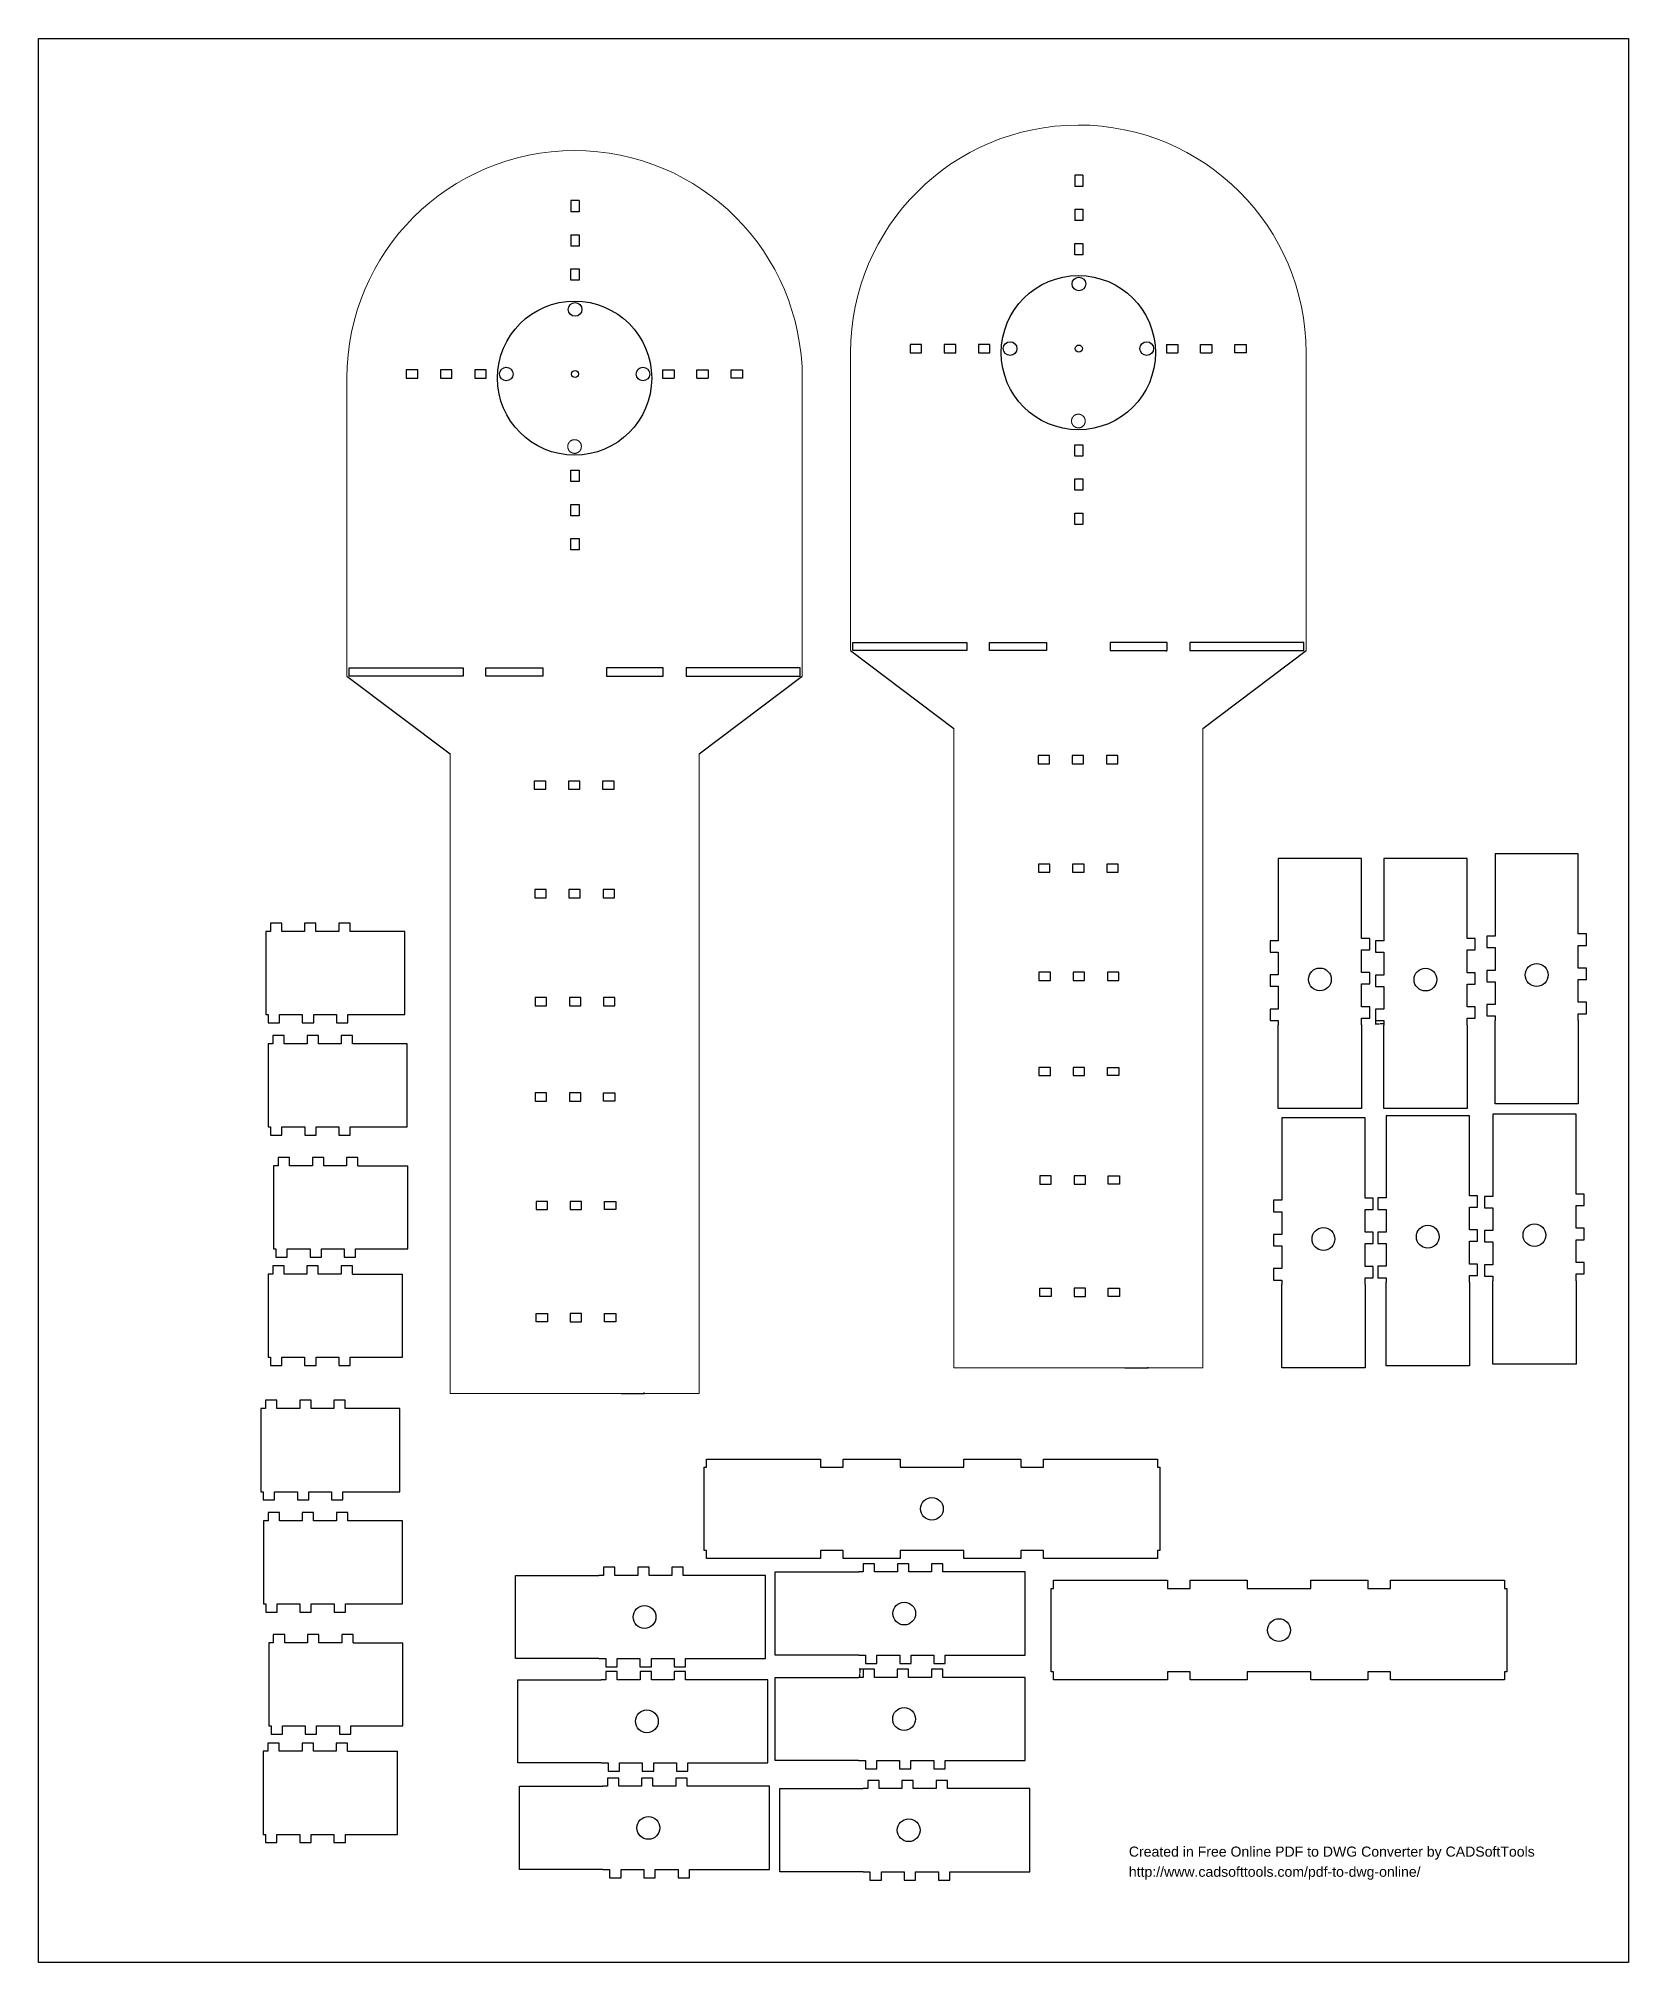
# Model space of a CAD drawing. Header units: millimetres. Extents: x -81 to 617, y -30 to 814.
import ezdxf

# ---------------------------------------------------------------- set-up
doc = ezdxf.new("R2010")
doc.units = ezdxf.units.MM
doc.header["$MEASUREMENT"] = 0
doc.layers.get('0').update_dxf_attribs({"linetype": 'CONTINUOUS'})
doc.layers.add('11D7728', color=7, linetype='CONTINUOUS')
doc.styles.add('11D77B8', font='arial.ttf')

msp = doc.modelspace()

# ---------------------------------------------------------------- texts
at = {"insert": (507.98, 381.71), "char_height": 0.18, "attachment_point": 5, "rotation": 90}
msp.add_mtext('3,6', dxfattribs=at)
at = {"insert": (279.75, 96.59), "char_height": 0.18, "attachment_point": 5}
msp.add_mtext('3,6', dxfattribs=at)

# ---------------------------------------------------------------- blocks, each defined once
blk = doc.blocks.new('11A4460')
at = {"layer": '11D7728', "color": 1, "true_color": 0x000001, "style": '11D77B8'}
for s, p in [('Created in Free Online PDF to DWG Converter by CADSoftTools', (0, 0)), ('http://www.cadsofttools.com/pdf-to-dwg-online/', (0, -2))]:
    blk.add_text(s, height=1, dxfattribs=at).set_placement(p)
blk = doc.blocks.new('_CLOSEDFILLED')
at = {"color": 0, "lineweight": -2, "true_color": 0x000000}
blk.add_line((-1, 0), (-2, 0), dxfattribs=at)
blk.add_solid([(-1, 0.2), (0, 0), (-1, 0.2), (-1, -0.2)], dxfattribs=at)

# ---------------------------------------------------------------- linework, layer by layer
for p, q in [((-80.63, 814.4), (617.16, 814.4)), ((-80.63, -30.38), (-80.63, 814.4)), ((617.16, 814.4), (617.16, -30.38)), ((377.74, 754.44), (374.14, 754.44)), ((374.14, 754.44), (374.14, 749.44)), ((377.74, 754.44), (377.74, 749.44)), ((377.74, 749.44), (374.14, 749.44)), ((156.65, 743.26), (153.05, 743.26)), ((153.05, 743.26), (153.05, 738.26)), ((156.65, 738.26), (153.05, 738.26)), ((156.65, 743.26), (156.65, 738.26)), ((374.14, 739.44), (377.74, 739.44)), ((374.14, 739.44), (374.14, 734.44)), ((377.74, 739.44), (377.74, 734.44)), ((153.05, 728.26), (156.65, 728.26)), ((153.05, 728.26), (153.05, 723.26)), ((156.65, 728.26), (156.65, 723.26)), ((377.74, 734.44), (374.14, 734.44)), ((156.65, 723.26), (153.05, 723.26)), ((374.14, 724.44), (377.74, 724.44)), ((374.14, 719.44), (374.14, 724.44)), ((377.74, 719.44), (374.14, 719.44)), ((377.74, 724.44), (377.74, 719.44)), ((153.05, 713.26), (156.65, 713.26)), ((153.05, 708.26), (153.05, 713.26)), ((156.65, 713.26), (156.65, 708.26)), ((156.65, 708.26), (153.05, 708.26)), ((306.88, 680.05), (301.88, 680.05)), ((301.88, 680.05), (301.88, 676.45)), ((301.88, 676.45), (306.88, 676.45)), ((306.88, 676.45), (306.88, 680.05)), ((306.88, 680.05), (306.88, 680.05)), ((321.88, 680.05), (316.88, 680.05)), ((316.88, 680.05), (316.88, 676.45)), ((316.88, 676.45), (321.88, 676.45)), ((321.88, 676.45), (321.88, 680.05)), ((336.88, 680.05), (331.88, 680.05)), ((331.88, 680.05), (331.88, 676.45)), ((331.88, 676.45), (336.88, 676.45)), ((336.88, 676.45), (336.88, 680.05)), ((414.37, 680.05), (414.37, 676.45)), ((414.37, 680.05), (419.37, 680.05)), ((414.37, 676.45), (419.37, 676.45)), ((419.37, 680.05), (419.37, 676.45)), ((429.37, 676.45), (429.37, 680.05)), ((429.37, 680.05), (434.37, 680.05)), ((429.37, 676.45), (434.37, 676.45)), ((434.37, 680.05), (434.37, 676.45)), ((444.37, 676.45), (444.37, 680.05)), ((444.37, 680.05), (449.37, 680.05)), ((449.37, 676.45), (444.37, 676.45)), ((449.37, 680.05), (449.37, 676.45)), ((85.79, 668.87), (80.79, 668.87)), ((80.79, 668.87), (80.79, 665.27)), ((85.79, 665.27), (85.79, 668.87)), ((85.79, 668.87), (85.79, 668.87)), ((100.79, 668.87), (95.79, 668.87)), ((95.79, 668.87), (95.79, 665.27)), ((100.79, 665.27), (100.79, 668.87)), ((115.79, 668.87), (110.79, 668.87)), ((110.79, 668.87), (110.79, 665.27)), ((115.79, 665.27), (115.79, 668.87)), ((193.28, 668.87), (193.28, 665.27)), ((193.28, 668.87), (198.28, 668.87)), ((198.28, 668.87), (198.28, 665.27)), ((208.28, 665.27), (208.28, 668.87)), ((208.28, 668.87), (213.28, 668.87)), ((213.28, 668.87), (213.28, 665.27)), ((223.28, 665.27), (223.28, 668.87)), ((223.28, 668.87), (228.28, 668.87)), ((228.28, 668.87), (228.28, 665.27)), ((80.79, 665.27), (85.79, 665.27)), ((95.79, 665.27), (100.79, 665.27)), ((110.79, 665.27), (115.79, 665.27)), ((193.28, 665.27), (198.28, 665.27)), ((208.28, 665.27), (213.28, 665.27)), ((228.28, 665.27), (223.28, 665.27)), ((374.14, 631.02), (374.14, 636.02)), ((374.14, 636.02), (377.74, 636.02)), ((377.74, 636.02), (377.74, 631.02)), ((377.74, 631.02), (374.14, 631.02)), ((153.05, 619.84), (153.05, 624.84)), ((153.05, 624.84), (156.65, 624.84)), ((156.65, 619.84), (153.05, 619.84)), ((156.65, 624.84), (156.65, 619.84)), ((374.14, 616.02), (374.14, 621.02)), ((374.14, 621.02), (377.74, 621.02)), ((377.74, 621.02), (377.74, 617.42)), ((377.74, 617.42), (377.74, 616.02)), ((153.05, 604.84), (153.05, 609.84)), ((153.05, 609.84), (156.65, 609.84)), ((156.65, 609.84), (156.65, 606.24)), ((377.74, 616.02), (374.14, 616.02)), ((156.65, 604.84), (153.05, 604.84)), ((156.65, 606.24), (156.65, 604.84)), ((374.14, 601.02), (374.14, 606.02)), ((374.14, 606.02), (377.74, 606.02)), ((375.94, 601.02), (374.14, 601.02)), ((377.74, 601.02), (375.94, 601.02)), ((377.74, 606.02), (377.74, 601.02)), ((153.05, 589.84), (153.05, 594.84)), ((153.05, 594.84), (156.65, 594.84)), ((156.65, 594.84), (156.65, 589.84)), ((154.85, 589.84), (153.05, 589.84)), ((156.65, 589.84), (154.85, 589.84)), ((276.77, 545.65), (276.77, 549.25)), ((276.77, 549.25), (326.77, 549.25)), ((326.77, 549.25), (326.77, 545.65)), ((336.77, 545.65), (336.77, 549.25)), ((336.77, 549.25), (361.77, 549.25)), ((361.77, 549.25), (361.77, 545.65)), ((414.67, 549.25), (389.67, 549.25)), ((389.67, 549.25), (389.67, 545.65)), ((414.67, 545.65), (414.67, 549.25)), ((474.67, 549.25), (424.67, 549.25)), ((424.67, 549.25), (424.67, 545.65)), ((474.67, 545.65), (474.67, 549.25)), ((275.77, 545.65), (321.09, 511.44)), ((326.77, 545.65), (276.77, 545.65)), ((361.77, 545.65), (336.77, 545.65)), ((389.67, 545.65), (414.67, 545.65)), ((395.61, 545.65), (414.46, 545.65)), ((424.67, 545.65), (474.67, 545.65)), ((430.38, 511.44), (475.67, 545.65)), ((54.68, 534.47), (100, 500.27)), ((55.68, 534.47), (55.68, 538.07)), ((55.68, 538.07), (105.68, 538.07)), ((105.68, 534.47), (55.68, 534.47)), ((105.68, 538.07), (105.68, 534.47)), ((115.68, 534.47), (115.68, 538.07)), ((115.68, 538.07), (140.68, 538.07)), ((140.68, 534.47), (115.68, 534.47)), ((140.68, 538.07), (140.68, 534.47)), ((193.58, 538.07), (168.58, 538.07)), ((168.58, 538.07), (168.58, 534.47)), ((168.58, 534.47), (193.58, 534.47)), ((174.52, 534.47), (193.37, 534.47)), ((193.58, 534.47), (193.58, 538.07)), ((253.58, 538.07), (203.58, 538.07)), ((203.58, 538.07), (203.58, 534.47)), ((203.58, 534.47), (253.58, 534.47)), ((209.3, 500.27), (254.58, 534.47)), ((253.58, 534.47), (253.58, 538.07)), ((363.04, 499.56), (358.04, 499.56)), ((358.04, 499.56), (358.04, 495.96)), ((363.04, 495.96), (363.04, 499.56)), ((378.03, 499.56), (373.03, 499.56)), ((373.03, 499.56), (373.04, 495.96)), ((378.03, 495.96), (378.03, 499.56)), ((393.03, 499.56), (388.03, 499.56)), ((388.03, 499.56), (388.03, 495.96)), ((393.04, 495.96), (393.03, 499.56)), ((358.04, 495.96), (363.04, 495.96)), ((373.04, 495.96), (378.04, 495.96)), ((388.03, 495.96), (393.03, 495.96)), ((141.96, 488.38), (136.96, 488.38)), ((136.96, 488.38), (136.96, 484.78)), ((136.96, 484.78), (141.96, 484.78)), ((141.96, 484.78), (141.96, 488.38)), ((156.94, 488.38), (151.94, 488.38)), ((151.94, 488.38), (151.96, 484.78)), ((151.96, 484.78), (156.96, 484.78)), ((156.94, 484.78), (156.94, 488.38)), ((171.94, 488.38), (166.94, 488.38)), ((166.94, 488.38), (166.94, 484.78)), ((166.94, 484.78), (171.94, 484.78)), ((171.96, 484.78), (171.94, 488.38)), ((595.13, 456.36), (558.61, 456.36)), ((558.61, 456.36), (558.61, 446.52)), ((595.13, 446.52), (595.13, 456.36)), ((363.22, 451.91), (358.22, 451.91)), ((358.22, 451.91), (358.22, 448.31)), ((358.22, 448.31), (363.22, 448.31)), ((363.22, 448.31), (363.22, 451.91)), ((378.22, 451.91), (373.22, 451.91)), ((373.22, 451.91), (373.22, 448.31)), ((373.22, 448.31), (378.22, 448.31)), ((378.22, 448.31), (378.22, 451.91)), ((393.22, 451.91), (388.22, 451.91)), ((388.22, 451.91), (388.22, 448.31)), ((388.22, 448.31), (393.22, 448.31)), ((393.22, 448.31), (393.22, 451.91)), ((500, 454.4), (463.48, 454.4)), ((463.48, 454.4), (463.48, 444.57)), ((500, 444.57), (500, 454.4)), ((546.3, 454.34), (509.78, 454.34)), ((509.78, 454.34), (509.78, 444.5)), ((546.3, 444.5), (546.3, 454.34)), ((142.13, 440.73), (137.13, 440.73)), ((137.13, 440.73), (137.13, 437.13)), ((142.13, 437.13), (142.13, 440.73)), ((157.13, 440.73), (152.13, 440.73)), ((152.13, 440.73), (152.13, 437.13)), ((157.13, 437.13), (157.13, 440.73)), ((172.13, 440.73), (167.13, 440.73)), ((167.13, 440.73), (167.13, 437.13)), ((172.13, 437.13), (172.13, 440.73)), ((463.48, 444.57), (463.48, 418.27)), ((500, 419.27), (500, 444.57)), ((509.78, 444.5), (509.78, 418.2)), ((546.3, 419.2), (546.3, 444.5)), ((558.61, 446.52), (558.61, 420.22)), ((595.13, 421.22), (595.13, 446.52)), ((137.13, 437.13), (142.13, 437.13)), ((152.13, 437.13), (157.13, 437.13)), ((167.13, 437.13), (172.13, 437.13)), ((26.13, 425.94), (21.13, 425.94)), ((21.13, 425.94), (21.13, 422.34)), ((26.13, 422.34), (26.13, 425.94)), ((41.13, 425.94), (36.13, 425.94)), ((36.13, 425.94), (36.13, 422.34)), ((41.13, 422.34), (41.13, 425.94)), ((56.13, 425.94), (51.13, 425.94)), ((51.13, 425.94), (51.13, 422.34)), ((56.13, 422.34), (56.13, 425.94)), ((21.13, 422.34), (19.13, 422.34)), ((19.13, 422.34), (19.13, 385.82)), ((36.13, 422.34), (26.13, 422.34)), ((51.13, 422.34), (41.13, 422.34)), ((80.13, 422.34), (56.13, 422.34)), ((80.13, 385.82), (80.13, 422.34)), ((463.48, 418.27), (459.88, 418.27)), ((459.88, 418.27), (459.88, 413.27)), ((503.6, 419.27), (500, 419.27)), ((500, 404.27), (500, 414.27)), ((500, 414.27), (503.6, 414.27)), ((503.6, 414.27), (503.6, 419.27)), ((509.78, 418.2), (506.18, 418.2)), ((506.18, 418.2), (506.18, 413.2)), ((549.9, 419.2), (546.3, 419.2)), ((546.3, 404.2), (546.3, 414.2)), ((546.3, 414.2), (549.9, 414.2)), ((549.9, 414.2), (549.9, 419.2)), ((558.61, 420.22), (555.01, 420.22)), ((555.01, 420.22), (555.01, 415.22)), ((555.01, 415.22), (558.61, 415.22)), ((558.61, 415.22), (558.61, 405.22)), ((598.73, 421.22), (595.13, 421.22)), ((595.13, 406.22), (595.13, 416.22)), ((595.13, 416.22), (598.73, 416.22)), ((598.73, 416.22), (598.73, 421.22)), ((459.88, 413.27), (463.48, 413.27)), ((463.48, 413.27), (463.48, 403.27)), ((506.18, 413.2), (509.78, 413.2)), ((509.78, 413.2), (509.78, 403.2)), ((598.73, 406.22), (595.13, 406.22)), ((598.73, 401.22), (598.73, 406.22)), ((363.44, 404.44), (358.44, 404.44)), ((358.44, 404.44), (358.44, 400.84)), ((358.44, 400.84), (363.44, 400.84)), ((363.44, 400.84), (363.44, 404.44)), ((378.44, 404.44), (373.44, 404.44)), ((373.44, 404.44), (373.44, 400.84)), ((373.44, 400.84), (378.44, 400.84)), ((378.44, 400.84), (378.44, 404.44)), ((393.44, 404.44), (388.44, 404.44)), ((388.44, 404.44), (388.44, 400.84)), ((388.44, 400.84), (393.44, 400.84)), ((393.44, 400.84), (393.44, 404.44)), ((463.48, 403.27), (459.88, 403.27)), ((459.88, 403.27), (459.88, 398.27)), ((459.88, 398.27), (463.48, 398.27)), ((463.48, 398.27), (463.48, 388.27)), ((503.6, 404.27), (500, 404.27)), ((500, 389.27), (500, 399.27)), ((500, 399.27), (503.6, 399.27)), ((503.6, 399.27), (503.6, 404.27)), ((509.78, 403.2), (506.18, 403.2)), ((506.18, 403.2), (506.18, 398.2)), ((506.18, 398.2), (509.78, 398.2)), ((509.78, 398.2), (509.78, 388.2)), ((549.9, 404.2), (546.3, 404.2)), ((546.3, 389.2), (546.3, 399.2)), ((546.3, 399.2), (549.9, 399.2)), ((549.9, 399.2), (549.9, 404.2)), ((558.61, 405.22), (555.01, 405.22)), ((555.01, 405.22), (555.01, 400.22)), ((555.01, 400.22), (558.61, 400.22)), ((558.61, 400.22), (558.61, 390.22)), ((595.13, 391.22), (595.13, 401.22)), ((595.13, 401.22), (598.73, 401.22)), ((142.35, 393.26), (137.35, 393.26)), ((137.35, 393.26), (137.35, 389.66)), ((137.35, 389.66), (142.35, 389.66)), ((142.35, 389.66), (142.35, 393.26)), ((157.35, 393.26), (152.35, 393.26)), ((152.35, 393.26), (152.35, 389.66)), ((152.35, 389.66), (157.35, 389.66)), ((157.35, 389.66), (157.35, 393.26)), ((172.35, 393.26), (167.35, 393.26)), ((167.35, 393.26), (167.35, 389.66)), ((167.35, 389.66), (172.35, 389.66)), ((172.35, 389.66), (172.35, 393.26)), ((503.6, 389.27), (500, 389.27)), ((503.6, 384.27), (503.6, 389.27)), ((549.9, 389.2), (546.3, 389.2)), ((549.9, 384.2), (549.9, 389.2)), ((558.61, 390.22), (555.01, 390.22)), ((555.01, 390.22), (555.01, 385.22)), ((598.73, 391.22), (595.13, 391.22)), ((598.73, 386.22), (598.73, 391.22)), ((19.13, 385.82), (20.13, 385.82)), ((20.13, 385.82), (20.13, 382.22)), ((20.13, 382.22), (25.13, 382.22)), ((25.13, 382.22), (25.13, 385.82)), ((25.13, 385.82), (35.13, 385.82)), ((35.13, 385.82), (35.13, 382.22)), ((35.13, 382.22), (40.13, 382.22)), ((40.13, 382.22), (40.13, 385.82)), ((40.13, 385.82), (50.13, 385.82)), ((50.13, 385.82), (50.13, 382.22)), ((50.13, 382.22), (55.13, 382.22)), ((55.13, 382.22), (55.13, 385.82)), ((55.13, 385.82), (80.13, 385.82)), ((463.48, 388.27), (459.88, 388.27)), ((459.88, 388.27), (459.88, 383.27)), ((459.88, 383.27), (463.48, 383.27)), ((463.48, 383.27), (463.48, 381.27)), ((463.48, 344.64), (463.48, 381.27)), ((500, 381.27), (500, 384.27)), ((500, 384.27), (503.6, 384.27)), ((500, 381.27), (500, 344.64)), ((509.78, 388.2), (506.18, 388.2)), ((506.18, 388.2), (506.18, 383.2)), ((506.18, 383.2), (509.78, 383.2)), ((506.18, 383.14), (506.18, 381.53)), ((506.36, 381.71), (507.82, 381.71)), ((509.6, 381.71), (508.15, 381.71)), ((509.78, 383.2), (509.78, 381.2)), ((509.78, 383.14), (509.78, 381.53)), ((509.78, 344.57), (509.78, 381.2)), ((546.3, 381.2), (546.3, 384.2)), ((546.3, 384.2), (549.9, 384.2)), ((546.3, 381.2), (546.3, 344.57)), ((555.01, 385.22), (558.61, 385.22)), ((558.61, 385.22), (558.61, 383.22)), ((558.61, 346.59), (558.61, 383.22)), ((595.13, 383.22), (595.13, 386.22)), ((595.13, 386.22), (598.73, 386.22)), ((595.13, 383.22), (595.13, 346.59)), ((22.22, 373.05), (20.22, 373.05)), ((20.22, 373.05), (20.22, 336.53)), ((27.22, 376.65), (22.22, 376.65)), ((22.22, 376.65), (22.22, 373.05)), ((27.22, 373.05), (27.22, 376.65)), ((37.22, 373.05), (27.22, 373.05)), ((42.22, 376.65), (37.22, 376.65)), ((37.22, 376.65), (37.22, 373.05)), ((42.22, 373.05), (42.22, 376.65)), ((52.22, 373.05), (42.22, 373.05)), ((57.22, 376.65), (52.22, 376.65)), ((52.22, 376.65), (52.22, 373.05)), ((57.22, 373.05), (57.22, 376.65)), ((81.22, 373.05), (57.22, 373.05)), ((81.22, 336.53), (81.22, 373.05)), ((363.44, 362.61), (358.44, 362.61)), ((358.44, 362.61), (358.44, 359.01)), ((358.44, 359.01), (363.44, 359.01)), ((363.44, 359.01), (363.44, 362.61)), ((378.44, 362.61), (373.44, 362.61)), ((373.44, 362.61), (373.44, 359.01)), ((373.44, 359.01), (378.44, 359.01)), ((378.44, 359.01), (378.44, 362.61)), ((388.44, 359.01), (388.44, 362.61)), ((388.44, 362.61), (393.44, 362.61)), ((393.44, 359.01), (388.44, 359.01)), ((393.44, 362.61), (393.44, 359.01)), ((142.35, 351.43), (137.35, 351.43)), ((137.35, 351.43), (137.35, 347.83)), ((137.35, 347.83), (142.35, 347.83)), ((142.35, 347.83), (142.35, 351.43)), ((157.35, 351.43), (152.35, 351.43)), ((152.35, 351.43), (152.35, 347.83)), ((152.35, 347.83), (157.35, 347.83)), ((157.35, 347.83), (157.35, 351.43)), ((167.35, 347.83), (167.35, 351.43)), ((167.35, 351.43), (172.35, 351.43)), ((172.35, 347.83), (167.35, 347.83)), ((172.35, 351.43), (172.35, 347.83)), ((595.13, 346.59), (558.61, 346.59)), ((500, 344.64), (463.48, 344.64)), ((501.52, 340.43), (465, 340.43)), ((465, 340.43), (465, 330.59)), ((501.52, 330.59), (501.52, 340.43)), ((546.3, 344.57), (509.78, 344.57)), ((547.31, 341.44), (510.79, 341.44)), ((510.79, 341.44), (510.79, 331.6)), ((547.31, 331.6), (547.31, 341.44)), ((594.12, 342.12), (557.6, 342.12)), ((557.6, 342.12), (557.6, 332.28)), ((594.12, 332.28), (594.12, 342.12)), ((20.22, 336.53), (21.22, 336.53)), ((21.22, 336.53), (21.22, 332.93)), ((21.22, 332.93), (26.22, 332.93)), ((26.22, 332.93), (26.22, 336.53)), ((26.22, 336.53), (36.22, 336.53)), ((36.22, 336.53), (36.22, 332.93)), ((36.22, 332.93), (41.22, 332.93)), ((41.22, 332.93), (41.22, 336.53)), ((41.22, 336.53), (51.22, 336.53)), ((51.22, 336.53), (51.22, 332.93)), ((51.22, 332.93), (56.22, 332.93)), ((56.22, 332.93), (56.22, 336.53)), ((56.22, 336.53), (81.22, 336.53)), ((465, 330.59), (465, 304.29)), ((501.52, 305.29), (501.52, 330.59)), ((510.79, 331.6), (510.79, 305.3)), ((547.31, 306.3), (547.31, 331.6)), ((557.6, 332.28), (557.6, 305.98)), ((594.12, 306.98), (594.12, 332.28)), ((29.55, 323.07), (24.55, 323.07)), ((24.55, 323.07), (24.55, 319.47)), ((29.55, 319.47), (29.55, 323.07)), ((44.55, 323.07), (39.55, 323.07)), ((39.55, 323.07), (39.55, 319.47)), ((44.55, 319.47), (44.55, 323.07)), ((59.55, 323.07), (54.55, 323.07)), ((54.55, 323.07), (54.55, 319.47)), ((59.55, 319.47), (59.55, 323.07)), ((24.55, 319.47), (22.55, 319.47)), ((22.55, 319.47), (22.55, 282.95)), ((39.55, 319.47), (29.55, 319.47)), ((54.55, 319.47), (44.55, 319.47)), ((59.55, 319.47), (81.45, 319.47)), ((81.45, 282.95), (81.45, 319.47)), ((363.83, 314.96), (358.83, 314.96)), ((358.83, 314.96), (358.83, 311.36)), ((363.83, 313.16), (363.83, 314.96)), ((363.83, 311.36), (363.83, 313.16)), ((378.83, 314.96), (373.83, 314.96)), ((373.83, 314.96), (373.83, 311.36)), ((378.83, 313.16), (378.83, 314.96)), ((378.83, 311.36), (378.83, 314.96)), ((388.83, 311.36), (388.83, 314.96)), ((388.83, 314.96), (393.83, 314.96)), ((393.83, 314.96), (393.83, 311.36)), ((358.83, 311.36), (363.83, 311.36)), ((373.83, 311.36), (378.83, 311.36)), ((393.83, 311.36), (388.83, 311.36)), ((465, 304.29), (461.4, 304.29)), ((461.4, 304.29), (461.4, 299.29)), ((505.12, 305.29), (501.52, 305.29)), ((505.12, 300.29), (505.12, 305.29)), ((510.79, 305.3), (507.19, 305.3)), ((507.19, 305.3), (507.19, 300.3)), ((550.91, 306.3), (547.31, 306.3)), ((550.91, 301.3), (550.91, 306.3)), ((557.6, 305.98), (554, 305.98)), ((554, 305.98), (554, 300.98)), ((597.72, 306.98), (594.12, 306.98)), ((597.72, 301.98), (597.72, 306.98)), ((142.74, 303.78), (137.74, 303.78)), ((137.74, 303.78), (137.74, 300.18)), ((137.74, 300.18), (142.74, 300.18)), ((142.74, 301.98), (142.74, 303.78)), ((142.74, 300.18), (142.74, 301.98)), ((157.74, 303.78), (152.74, 303.78)), ((152.74, 303.78), (152.74, 300.18)), ((152.74, 300.18), (157.74, 300.18)), ((157.74, 301.98), (157.74, 303.78)), ((157.74, 300.18), (157.74, 303.78)), ((167.74, 300.18), (167.74, 303.78)), ((167.74, 303.78), (172.74, 303.78)), ((172.74, 300.18), (167.74, 300.18)), ((172.74, 303.78), (172.74, 300.18)), ((461.4, 299.29), (465, 299.29)), ((465, 299.29), (465, 289.29)), ((501.52, 290.29), (501.52, 300.29)), ((501.52, 300.29), (505.12, 300.29)), ((507.19, 300.3), (510.79, 300.3)), ((510.79, 300.3), (510.79, 290.3)), ((547.31, 291.3), (547.31, 301.3)), ((547.31, 301.3), (550.91, 301.3)), ((554, 300.98), (557.6, 300.98)), ((557.6, 300.98), (557.6, 290.98)), ((594.12, 291.98), (594.12, 301.98)), ((594.12, 301.98), (597.72, 301.98)), ((465, 289.29), (461.4, 289.29)), ((461.4, 289.29), (461.4, 284.29)), ((505.12, 290.29), (501.52, 290.29)), ((505.12, 285.29), (505.12, 290.29)), ((510.79, 290.3), (507.19, 290.3)), ((507.19, 290.3), (507.19, 285.3)), ((550.91, 291.3), (547.31, 291.3)), ((550.91, 286.3), (550.91, 291.3)), ((557.6, 290.98), (554, 290.98)), ((554, 290.98), (554, 285.98)), ((597.72, 291.98), (594.12, 291.98)), ((597.72, 286.98), (597.72, 291.98)), ((22.55, 282.95), (23.55, 282.95)), ((23.55, 282.95), (23.55, 279.35)), ((23.55, 279.35), (28.55, 279.35)), ((28.55, 279.35), (28.55, 282.95)), ((28.55, 282.95), (38.55, 282.95)), ((38.55, 282.95), (38.55, 279.35)), ((38.55, 279.35), (43.55, 279.35)), ((43.55, 279.35), (43.55, 282.95)), ((43.55, 282.95), (53.55, 282.95)), ((53.55, 282.95), (53.55, 279.35)), ((53.55, 279.35), (58.55, 279.35)), ((58.55, 279.35), (58.55, 282.95)), ((58.55, 282.95), (81.45, 282.95)), ((461.4, 284.29), (465, 284.29)), ((465, 284.29), (465, 274.29)), ((501.52, 275.29), (501.52, 285.29)), ((501.52, 285.29), (505.12, 285.29)), ((507.19, 285.3), (510.79, 285.3)), ((510.79, 285.3), (510.79, 275.3)), ((547.31, 276.3), (547.31, 286.3)), ((547.31, 286.3), (550.91, 286.3)), ((554, 285.98), (557.6, 285.98)), ((557.6, 285.98), (557.6, 275.98)), ((594.12, 276.98), (594.12, 286.98)), ((594.12, 286.98), (597.72, 286.98)), ((22.16, 271.86), (20.16, 271.86)), ((20.16, 271.86), (20.16, 235.34)), ((27.16, 275.46), (22.16, 275.46)), ((22.16, 275.46), (22.16, 271.86)), ((27.16, 271.86), (27.16, 275.46)), ((37.16, 271.86), (27.16, 271.86)), ((42.16, 275.46), (37.16, 275.46)), ((37.16, 275.46), (37.16, 271.86)), ((42.16, 271.86), (42.16, 275.46)), ((52.16, 271.86), (42.16, 271.86)), ((57.16, 275.46), (52.16, 275.46)), ((52.16, 275.46), (52.16, 271.86)), ((57.16, 271.86), (57.16, 275.46)), ((57.16, 271.86), (79.06, 271.86)), ((79.06, 235.34), (79.06, 271.86)), ((465, 274.29), (461.4, 274.29)), ((461.4, 274.29), (461.4, 269.29)), ((505.12, 275.29), (501.52, 275.29)), ((505.12, 270.29), (505.12, 275.29)), ((510.79, 275.3), (507.19, 275.3)), ((507.19, 275.3), (507.19, 270.3)), ((550.91, 276.3), (547.31, 276.3)), ((547.31, 268.3), (547.31, 271.3)), ((547.31, 271.3), (550.91, 271.3)), ((550.91, 271.3), (550.91, 276.3)), ((557.6, 275.98), (554, 275.98)), ((554, 275.98), (554, 270.98)), ((554, 270.98), (557.6, 270.98)), ((557.6, 270.98), (557.6, 268.98)), ((597.72, 276.98), (594.12, 276.98)), ((594.12, 268.98), (594.12, 271.98)), ((594.12, 271.98), (597.72, 271.98)), ((597.72, 271.98), (597.72, 276.98)), ((358.83, 262.09), (358.83, 265.69)), ((358.83, 265.69), (363.83, 265.69)), ((363.83, 262.09), (358.83, 262.09)), ((363.83, 265.69), (363.83, 263.89)), ((363.83, 263.89), (363.83, 262.09)), ((376.33, 265.69), (373.83, 265.69)), ((373.83, 265.69), (373.83, 262.09)), ((373.83, 262.09), (378.83, 262.09)), ((378.83, 265.69), (376.32, 265.69)), ((378.83, 262.09), (378.83, 265.69)), ((388.83, 263.89), (388.83, 265.69)), ((388.83, 265.69), (393.83, 265.69)), ((388.83, 262.09), (388.83, 263.89)), ((393.83, 262.09), (388.83, 262.09)), ((393.83, 265.69), (393.83, 262.09)), ((461.4, 269.29), (465, 269.29)), ((465, 269.29), (465, 267.29)), ((465, 230.66), (465, 267.29)), ((501.52, 267.29), (501.52, 270.29)), ((501.52, 270.29), (505.12, 270.29)), ((501.52, 267.29), (501.52, 230.66)), ((507.19, 270.3), (510.79, 270.3)), ((510.79, 270.3), (510.79, 268.3)), ((510.79, 231.67), (510.79, 268.3)), ((547.31, 268.3), (547.31, 231.67)), ((557.6, 232.35), (557.6, 268.98)), ((594.12, 268.98), (594.12, 232.35)), ((137.74, 250.92), (137.74, 254.52)), ((137.74, 254.52), (142.74, 254.52)), ((142.74, 254.52), (142.74, 252.72)), ((155.24, 254.52), (152.74, 254.52)), ((152.74, 254.52), (152.74, 250.92)), ((157.74, 254.52), (155.24, 254.52)), ((157.74, 250.92), (157.74, 254.52)), ((167.74, 252.72), (167.74, 254.52)), ((167.74, 254.52), (172.74, 254.52)), ((172.74, 254.52), (172.74, 250.92)), ((142.74, 250.92), (137.74, 250.92)), ((142.74, 252.72), (142.74, 250.92)), ((152.74, 250.92), (157.74, 250.92)), ((167.74, 250.92), (167.74, 252.72)), ((172.74, 250.92), (167.74, 250.92)), ((20.16, 235.34), (21.16, 235.34)), ((21.16, 235.34), (21.16, 231.74)), ((21.16, 231.74), (26.16, 231.74)), ((26.16, 231.74), (26.16, 235.34)), ((26.16, 235.34), (36.16, 235.34)), ((36.16, 235.34), (36.16, 231.74)), ((36.16, 231.74), (41.16, 231.74)), ((41.16, 231.74), (41.16, 235.34)), ((41.16, 235.34), (51.16, 235.34)), ((51.16, 235.34), (51.16, 231.74)), ((51.16, 231.74), (56.16, 231.74)), ((56.16, 231.74), (56.16, 235.34)), ((56.16, 235.34), (79.06, 235.34)), ((396.16, 230.66), (406.43, 230.66)), ((501.52, 230.66), (465, 230.66)), ((547.31, 231.67), (510.79, 231.67)), ((594.12, 232.35), (557.6, 232.35)), ((18.99, 212.87), (16.99, 212.87)), ((16.99, 212.87), (16.99, 176.35)), ((23.99, 216.47), (18.99, 216.47)), ((18.99, 216.47), (18.99, 212.87)), ((23.99, 212.87), (23.99, 216.47)), ((33.99, 212.87), (23.99, 212.87)), ((38.99, 216.47), (33.99, 216.47)), ((33.99, 216.47), (33.99, 212.87)), ((38.99, 212.87), (38.99, 216.47)), ((48.99, 212.87), (38.99, 212.87)), ((53.99, 216.47), (48.99, 216.47)), ((48.99, 216.47), (48.99, 212.87)), ((53.99, 212.87), (53.99, 216.47)), ((77.99, 212.87), (53.99, 212.87)), ((77.99, 176.35), (77.99, 212.87)), ((175.07, 219.48), (185.34, 219.48)), ((211.51, 187.08), (212.51, 187.08)), ((211.51, 150.56), (211.51, 187.08)), ((212.51, 187.08), (212.51, 190.68)), ((212.51, 190.68), (262.51, 190.68)), ((262.51, 190.68), (262.51, 187.08)), ((262.51, 187.08), (272.51, 187.08)), ((272.51, 187.08), (272.51, 190.68)), ((272.51, 190.68), (297.51, 190.68)), ((297.51, 190.68), (297.51, 187.08)), ((297.51, 187.08), (325.42, 187.08)), ((325.42, 187.08), (325.42, 190.68)), ((325.42, 190.68), (350.42, 190.68)), ((350.42, 190.68), (350.42, 187.08)), ((350.42, 187.08), (360.42, 187.08)), ((360.42, 187.08), (360.42, 190.68)), ((360.42, 190.68), (410.42, 190.68)), ((410.42, 190.68), (410.42, 187.08)), ((410.42, 187.08), (411.42, 187.08)), ((411.42, 187.08), (411.42, 150.56)), ((16.99, 176.35), (17.99, 176.35)), ((17.99, 176.35), (17.99, 172.75)), ((17.99, 172.75), (22.99, 172.75)), ((22.99, 172.75), (22.99, 176.35)), ((22.99, 176.35), (32.99, 176.35)), ((32.99, 176.35), (32.99, 172.75)), ((32.99, 172.75), (37.99, 172.75)), ((37.99, 172.75), (37.99, 176.35)), ((37.99, 176.35), (47.99, 176.35)), ((47.99, 176.35), (47.99, 172.75)), ((47.99, 172.75), (52.99, 172.75)), ((52.99, 172.75), (52.99, 176.35)), ((52.99, 176.35), (77.99, 176.35)), ((20.09, 163.58), (18.09, 163.58)), ((18.09, 163.58), (18.09, 127.06)), ((25.09, 167.18), (20.09, 167.18)), ((20.09, 167.18), (20.09, 163.58)), ((25.09, 163.58), (25.09, 167.18)), ((35.09, 163.58), (25.09, 163.58)), ((40.09, 167.18), (35.09, 167.18)), ((35.09, 167.18), (35.09, 163.58)), ((40.09, 163.58), (40.09, 167.18)), ((50.09, 163.58), (40.09, 163.58)), ((55.09, 167.18), (50.09, 167.18)), ((50.09, 167.18), (50.09, 163.58)), ((55.09, 163.58), (55.09, 167.18)), ((79.09, 163.58), (55.09, 163.58)), ((79.09, 127.06), (79.09, 163.58)), ((212.51, 150.56), (211.51, 150.56)), ((212.51, 146.96), (212.51, 150.56)), ((262.51, 146.96), (212.51, 146.96)), ((272.51, 150.56), (262.51, 150.56)), ((262.51, 150.56), (262.51, 146.96)), ((272.51, 146.96), (272.51, 150.56)), ((297.51, 146.96), (272.51, 146.96)), ((286.31, 144.7), (281.31, 144.7)), ((281.31, 144.7), (281.31, 141.1)), ((286.31, 141.1), (286.31, 144.7)), ((301.31, 144.7), (296.31, 144.7)), ((296.31, 144.7), (296.31, 141.1)), ((325.42, 150.56), (297.51, 150.56)), ((297.51, 150.56), (297.51, 146.96)), ((301.31, 141.1), (301.31, 144.7)), ((316.31, 144.7), (311.31, 144.7)), ((311.31, 144.7), (311.31, 141.1)), ((316.31, 141.1), (316.31, 144.7)), ((325.42, 146.96), (325.42, 150.56)), ((350.42, 146.96), (325.42, 146.96)), ((360.42, 150.56), (350.42, 150.56)), ((350.42, 150.56), (350.42, 146.96)), ((360.42, 146.96), (360.42, 150.56)), ((410.42, 146.96), (360.42, 146.96)), ((411.42, 150.56), (410.42, 150.56)), ((410.42, 150.56), (410.42, 146.96)), ((128.71, 103.06), (128.71, 139.58)), ((128.71, 139.58), (165.34, 139.58)), ((167.34, 139.58), (165.34, 139.58)), ((172.34, 143.18), (167.34, 143.18)), ((167.34, 143.18), (167.34, 139.58)), ((172.34, 139.58), (172.34, 143.18)), ((182.34, 139.58), (172.34, 139.58)), ((187.34, 143.18), (182.34, 143.18)), ((182.34, 143.18), (182.34, 139.58)), ((187.34, 139.58), (187.34, 143.18)), ((197.34, 139.58), (187.34, 139.58)), ((202.34, 143.18), (197.34, 143.18)), ((197.34, 143.18), (197.34, 139.58)), ((202.34, 139.58), (202.34, 143.18)), ((228.64, 139.58), (202.34, 139.58)), ((238.48, 139.58), (228.64, 139.58)), ((238.48, 103.06), (238.48, 139.58)), ((242.68, 104.58), (242.68, 141.1)), ((242.68, 141.1), (279.31, 141.1)), ((281.31, 141.1), (279.31, 141.1)), ((296.31, 141.1), (286.31, 141.1)), ((311.31, 141.1), (301.31, 141.1)), ((342.61, 141.1), (316.31, 141.1)), ((352.45, 141.1), (342.61, 141.1)), ((352.45, 104.58), (352.45, 141.1)), ((364.83, 133.83), (364.83, 137.43)), ((364.83, 137.43), (414.83, 137.43)), ((414.83, 137.43), (414.83, 133.83)), ((424.83, 133.83), (424.83, 137.43)), ((424.83, 137.43), (449.83, 137.43)), ((449.83, 137.43), (449.83, 133.83)), ((477.73, 133.83), (477.73, 137.43)), ((477.73, 137.43), (502.73, 137.43)), ((502.73, 137.43), (502.73, 133.83)), ((512.73, 133.83), (512.73, 137.43)), ((512.73, 137.43), (562.73, 137.43)), ((562.73, 137.43), (562.73, 133.83)), ((18.09, 127.06), (19.09, 127.06)), ((19.09, 127.06), (19.09, 123.46)), ((24.09, 123.46), (24.09, 127.06)), ((24.09, 127.06), (34.09, 127.06)), ((34.09, 127.06), (34.09, 123.46)), ((39.09, 123.46), (39.09, 127.06)), ((39.09, 127.06), (49.09, 127.06)), ((49.09, 127.06), (49.09, 123.46)), ((54.09, 123.46), (54.09, 127.06)), ((54.09, 127.06), (79.09, 127.06)), ((363.83, 133.83), (364.83, 133.83)), ((363.83, 97.31), (363.83, 133.83)), ((414.83, 133.83), (424.83, 133.83)), ((449.83, 133.83), (477.73, 133.83)), ((502.73, 133.83), (512.73, 133.83)), ((562.73, 133.83), (563.73, 133.83)), ((563.73, 133.83), (563.73, 97.31)), ((19.09, 123.46), (24.09, 123.46)), ((34.09, 123.46), (39.09, 123.46)), ((49.09, 123.46), (54.09, 123.46)), ((22.42, 110), (20.42, 110)), ((20.42, 110), (20.42, 73.48)), ((27.42, 113.6), (22.42, 113.6)), ((22.42, 113.6), (22.42, 110)), ((27.42, 110), (27.42, 113.6)), ((37.42, 110), (27.42, 110)), ((42.42, 113.6), (37.42, 113.6)), ((37.42, 113.6), (37.42, 110)), ((42.42, 110), (42.42, 113.6)), ((52.42, 110), (42.42, 110)), ((57.42, 113.6), (52.42, 113.6)), ((52.42, 113.6), (52.42, 110)), ((57.42, 110), (57.42, 113.6)), ((57.42, 110), (79.32, 110)), ((79.32, 73.48), (79.32, 110)), ((165.34, 103.06), (128.71, 103.06)), ((165.34, 103.06), (168.34, 103.06)), ((168.34, 103.06), (168.34, 99.46)), ((173.34, 99.46), (173.34, 103.06)), ((173.34, 103.06), (183.34, 103.06)), ((183.34, 103.06), (183.34, 99.46)), ((188.34, 99.46), (188.34, 103.06)), ((188.34, 103.06), (198.34, 103.06)), ((198.34, 103.06), (198.34, 99.46)), ((203.34, 99.46), (203.34, 103.06)), ((203.34, 103.06), (228.64, 103.06)), ((228.64, 103.06), (238.48, 103.06)), ((279.31, 104.58), (242.68, 104.58)), ((279.31, 104.58), (282.31, 104.58)), ((282.31, 104.58), (282.31, 100.98)), ((287.31, 100.98), (287.31, 104.58)), ((287.31, 104.58), (297.31, 104.58)), ((297.31, 104.58), (297.31, 100.98)), ((302.31, 100.98), (302.31, 104.58)), ((302.31, 104.58), (312.31, 104.58)), ((312.31, 104.58), (312.31, 100.98)), ((317.31, 100.98), (317.31, 104.58)), ((317.31, 104.58), (342.61, 104.58)), ((342.61, 104.58), (352.45, 104.58)), ((129.72, 57.26), (129.72, 93.78)), ((129.72, 93.78), (166.35, 93.78)), ((168.35, 93.78), (166.35, 93.78)), ((168.34, 99.46), (173.34, 99.46)), ((173.35, 97.38), (168.35, 97.38)), ((168.35, 97.38), (168.35, 93.78)), ((173.35, 93.78), (173.35, 97.38)), ((183.35, 93.78), (173.35, 93.78)), ((183.34, 99.46), (188.34, 99.46)), ((188.35, 97.38), (183.35, 97.38)), ((183.35, 97.38), (183.35, 93.78)), ((188.35, 93.78), (188.35, 97.38)), ((198.35, 93.78), (188.35, 93.78)), ((198.34, 99.46), (203.34, 99.46)), ((203.35, 97.38), (198.35, 97.38)), ((198.35, 97.38), (198.35, 93.78)), ((203.35, 93.78), (203.35, 97.38)), ((229.65, 93.78), (203.35, 93.78)), ((239.49, 93.78), (229.65, 93.78)), ((239.49, 57.26), (239.49, 93.78)), ((242.61, 58.27), (242.61, 94.79)), ((242.61, 94.79), (279.24, 94.79)), ((281.24, 94.79), (279.24, 94.79)), ((281.18, 98.39), (279.57, 98.39)), ((281.18, 94.79), (279.57, 94.79)), ((279.75, 98.21), (279.75, 96.76)), ((279.75, 94.97), (279.75, 96.43)), ((286.24, 98.39), (281.24, 98.39)), ((281.24, 98.39), (281.24, 94.79)), ((282.31, 100.98), (287.31, 100.98)), ((286.24, 94.79), (286.24, 98.39)), ((296.24, 94.79), (286.24, 94.79)), ((301.24, 98.39), (296.24, 98.39)), ((296.24, 98.39), (296.24, 94.79)), ((297.31, 100.98), (302.31, 100.98)), ((301.24, 94.79), (301.24, 98.39)), ((311.24, 94.79), (301.24, 94.79)), ((316.24, 98.39), (311.24, 98.39)), ((311.24, 98.39), (311.24, 94.79)), ((312.31, 100.98), (317.31, 100.98)), ((316.24, 94.79), (316.24, 98.39)), ((342.54, 94.79), (316.24, 94.79)), ((352.38, 94.79), (342.54, 94.79)), ((352.38, 58.27), (352.38, 94.79)), ((364.83, 97.31), (363.83, 97.31)), ((364.83, 93.71), (364.83, 97.31)), ((414.83, 93.71), (364.83, 93.71)), ((424.83, 97.31), (414.83, 97.31)), ((414.83, 97.31), (414.83, 93.71)), ((424.83, 93.71), (424.83, 97.31)), ((449.83, 93.71), (424.83, 93.71)), ((477.73, 97.31), (449.83, 97.31)), ((449.83, 97.31), (449.83, 93.71)), ((477.73, 93.71), (477.73, 97.31)), ((502.73, 93.71), (477.73, 93.71)), ((512.73, 97.31), (502.73, 97.31)), ((502.73, 97.31), (502.73, 93.71)), ((512.73, 93.71), (512.73, 97.31)), ((562.73, 93.71), (512.73, 93.71)), ((563.73, 97.31), (562.73, 97.31)), ((562.73, 97.31), (562.73, 93.71)), ((20.42, 73.48), (21.42, 73.48)), ((21.42, 73.48), (21.42, 69.88)), ((21.42, 69.88), (26.42, 69.88)), ((26.42, 69.88), (26.42, 73.48)), ((26.42, 73.48), (36.42, 73.48)), ((36.42, 73.48), (36.42, 69.88)), ((36.42, 69.88), (41.42, 69.88)), ((41.42, 69.88), (41.42, 73.48)), ((41.42, 73.48), (51.42, 73.48)), ((51.42, 73.48), (51.42, 69.88)), ((51.42, 69.88), (56.42, 69.88)), ((56.42, 69.88), (56.42, 73.48)), ((56.42, 73.48), (79.32, 73.48)), ((20.03, 62.39), (18.03, 62.39)), ((18.03, 62.39), (18.03, 25.87)), ((25.03, 65.99), (20.03, 65.99)), ((20.03, 65.99), (20.03, 62.39)), ((25.03, 62.39), (25.03, 65.99)), ((35.03, 62.39), (25.03, 62.39)), ((40.03, 65.99), (35.03, 65.99)), ((35.03, 65.99), (35.03, 62.39)), ((40.03, 62.39), (40.03, 65.99)), ((50.03, 62.39), (40.03, 62.39)), ((55.03, 65.99), (50.03, 65.99)), ((50.03, 65.99), (50.03, 62.39)), ((55.03, 62.39), (55.03, 65.99)), ((55.03, 62.39), (76.93, 62.39)), ((76.93, 25.87), (76.93, 62.39)), ((166.35, 57.26), (129.72, 57.26)), ((166.35, 57.26), (169.35, 57.26)), ((169.35, 57.26), (169.35, 53.66)), ((169.35, 53.66), (174.35, 53.66)), ((174.35, 53.66), (174.35, 57.26)), ((174.35, 57.26), (184.35, 57.26)), ((184.35, 57.26), (184.35, 53.66)), ((184.35, 53.66), (189.35, 53.66)), ((189.35, 53.66), (189.35, 57.26)), ((189.35, 57.26), (199.35, 57.26)), ((199.35, 57.26), (199.35, 53.66)), ((199.35, 53.66), (204.35, 53.66)), ((204.35, 53.66), (204.35, 57.26)), ((204.35, 57.26), (229.65, 57.26)), ((229.65, 57.26), (239.49, 57.26)), ((279.24, 58.27), (242.61, 58.27)), ((279.24, 58.27), (282.24, 58.27)), ((282.24, 58.27), (282.24, 54.67)), ((282.24, 54.67), (287.24, 54.67)), ((287.24, 54.67), (287.24, 58.27)), ((287.24, 58.27), (297.24, 58.27)), ((297.24, 58.27), (297.24, 54.67)), ((297.24, 54.67), (302.24, 54.67)), ((302.24, 54.67), (302.24, 58.27)), ((302.24, 58.27), (312.24, 58.27)), ((312.24, 58.27), (312.24, 54.67)), ((312.24, 54.67), (317.24, 54.67)), ((317.24, 54.67), (317.24, 58.27)), ((317.24, 58.27), (342.54, 58.27)), ((342.54, 58.27), (352.38, 58.27)), ((130.39, 10.46), (130.39, 46.98)), ((130.39, 46.98), (167.02, 46.98)), ((169.02, 46.98), (167.02, 46.98)), ((174.02, 50.58), (169.02, 50.58)), ((169.02, 50.58), (169.02, 46.98)), ((174.02, 46.98), (174.02, 50.58)), ((184.02, 46.98), (174.02, 46.98)), ((189.02, 50.58), (184.02, 50.58)), ((184.02, 50.58), (184.02, 46.98)), ((189.02, 46.98), (189.02, 50.58)), ((199.02, 46.98), (189.02, 46.98)), ((204.02, 50.58), (199.02, 50.58)), ((199.02, 50.58), (199.02, 46.98)), ((204.02, 46.98), (204.02, 50.58)), ((230.32, 46.98), (204.02, 46.98)), ((240.16, 46.98), (230.32, 46.98)), ((240.16, 10.46), (240.16, 46.98)), ((244.64, 9.45), (244.64, 45.97)), ((244.64, 45.97), (281.27, 45.97)), ((283.27, 45.97), (281.27, 45.97)), ((288.27, 49.57), (283.27, 49.57)), ((283.27, 49.57), (283.27, 45.97)), ((288.27, 45.97), (288.27, 49.57)), ((298.27, 45.97), (288.27, 45.97)), ((303.27, 49.57), (298.27, 49.57)), ((298.27, 49.57), (298.27, 45.97)), ((303.27, 45.97), (303.27, 49.57)), ((313.27, 45.97), (303.27, 45.97)), ((318.27, 49.57), (313.27, 49.57)), ((313.27, 49.57), (313.27, 45.97)), ((318.27, 45.97), (318.27, 49.57)), ((344.57, 45.97), (318.27, 45.97)), ((354.4, 45.97), (344.57, 45.97)), ((354.4, 9.45), (354.4, 45.97)), ((18.03, 25.87), (19.03, 25.87)), ((19.03, 25.87), (19.03, 22.27)), ((24.03, 22.27), (24.03, 25.87)), ((24.03, 25.87), (34.03, 25.87)), ((34.03, 25.87), (34.03, 22.27)), ((39.03, 22.27), (39.03, 25.87)), ((39.03, 25.87), (49.03, 25.87)), ((49.03, 25.87), (49.03, 22.27)), ((54.03, 22.27), (54.03, 25.87)), ((54.03, 25.87), (76.93, 25.87)), ((19.03, 22.27), (24.03, 22.27)), ((34.03, 22.27), (39.03, 22.27)), ((49.03, 22.27), (54.03, 22.27)), ((167.02, 10.46), (130.39, 10.46)), ((167.02, 10.46), (170.02, 10.46)), ((170.02, 10.46), (170.02, 6.86)), ((175.02, 6.86), (175.02, 10.46)), ((175.02, 10.46), (185.02, 10.46)), ((185.02, 10.46), (185.02, 6.86)), ((190.02, 6.86), (190.02, 10.46)), ((190.02, 10.46), (200.02, 10.46)), ((200.02, 10.46), (200.02, 6.86)), ((205.02, 6.86), (205.02, 10.46)), ((205.02, 10.46), (230.32, 10.46)), ((230.32, 10.46), (240.16, 10.46)), ((281.27, 9.45), (244.64, 9.45)), ((281.27, 9.45), (284.27, 9.45)), ((284.27, 9.45), (284.27, 5.85)), ((289.27, 5.85), (289.27, 9.45)), ((289.27, 9.45), (299.27, 9.45)), ((299.27, 9.45), (299.27, 5.85)), ((304.27, 5.85), (304.27, 9.45)), ((304.27, 9.45), (314.27, 9.45)), ((314.27, 9.45), (314.27, 5.85)), ((319.27, 5.85), (319.27, 9.45)), ((319.27, 9.45), (344.57, 9.45)), ((344.57, 9.45), (354.4, 9.45)), ((170.02, 6.86), (175.02, 6.86)), ((185.02, 6.86), (190.02, 6.86)), ((200.02, 6.86), (205.02, 6.86)), ((284.27, 5.85), (289.27, 5.85)), ((299.27, 5.85), (304.27, 5.85)), ((314.27, 5.85), (319.27, 5.85)), ((617.16, -30.38), (-80.63, -30.38))]:
    msp.add_line(p, q)
at = {"color": 7, "linetype": 'Continuous', "lineweight": 9, "true_color": 0x000007}
for p, q in [((275.77, 676.45), (275.77, 545.65)), ((475.67, 545.65), (475.67, 676.45)), ((54.68, 665.27), (54.68, 534.47)), ((254.58, 534.47), (254.58, 665.27)), ((321.09, 511.44), (321.09, 230.66)), ((430.38, 230.66), (430.38, 511.44)), ((100, 500.27), (100, 219.48)), ((209.3, 219.48), (209.3, 500.27)), ((321.09, 230.66), (430.38, 230.66)), ((100, 219.48), (209.3, 219.48))]:
    msp.add_line(p, q, dxfattribs=at)
for points in [[(372.76, 646.81), (372.73, 646.77), (372.73, 646.57)], [(372.73, 646.14), (372.73, 646.11), (372.76, 646.08), (372.76, 645.95), (372.76, 645.91), (372.76, 645.85), (372.79, 645.81), (372.79, 645.75), (372.82, 645.71)], [(373.06, 647.83), (373.06, 647.83), (373.06, 647.77), (373.02, 647.77), (372.99, 647.7), (372.99, 647.7), (372.99, 647.67), (372.96, 647.6), (372.92, 647.6), (372.92, 647.53), (372.92, 647.53), (372.89, 647.47), (372.89, 647.43), (372.86, 647.43), (372.86, 647.37), (372.86, 647.34), (372.86, 647.3), (372.82, 647.27), (372.82, 647.24), (372.82, 647.2), (372.82, 647.17), (372.79, 647.14), (372.79, 647.07), (372.76, 647)], [(372.86, 645.48), (372.86, 645.45), (372.89, 645.42), (372.89, 645.38), (372.92, 645.35), (372.92, 645.32), (372.92, 645.28), (372.96, 645.25), (372.99, 645.22), (372.99, 645.18), (372.99, 645.15), (373.02, 645.12), (373.06, 645.09), (373.06, 645.05), (373.06, 645.02), (373.09, 644.99), (373.12, 644.95), (373.12, 644.92), (373.16, 644.89), (373.19, 644.82), (373.19, 644.79), (373.22, 644.79), (373.22, 644.72), (373.25, 644.72), (373.29, 644.66), (373.29, 644.66), (373.32, 644.62), (373.35, 644.59), (373.39, 644.56), (373.39, 644.52)], [(373.29, 648.23), (373.29, 648.2), (373.25, 648.16), (373.22, 648.13), (373.22, 648.1), (373.19, 648.06), (373.19, 648.03)], [(373.75, 648.72), (373.72, 648.69), (373.68, 648.66), (373.68, 648.66), (373.65, 648.59), (373.62, 648.59), (373.59, 648.56), (373.59, 648.53), (373.55, 648.49), (373.52, 648.49), (373.49, 648.46), (373.45, 648.43), (373.45, 648.39)], [(373.55, 644.36), (373.59, 644.32), (373.59, 644.29), (373.62, 644.29), (373.65, 644.26), (373.68, 644.23), (373.68, 644.19)], [(374.12, 648.96), (374.08, 648.96), (374.05, 648.96), (374.02, 648.92), (373.98, 648.89), (373.95, 648.89), (373.92, 648.86)], [(374.05, 643.93), (374.08, 643.89), (374.12, 643.89), (374.18, 643.86), (374.25, 643.83)], [(375.14, 649.39), (375.11, 649.35), (375.04, 649.35), (374.98, 649.35), (374.94, 649.35), (374.94, 649.32), (374.88, 649.32), (374.84, 649.29), (374.81, 649.29), (374.78, 649.29), (374.74, 649.29), (374.71, 649.25), (374.68, 649.25), (374.64, 649.25), (374.61, 649.22), (374.58, 649.22), (374.55, 649.19), (374.51, 649.19), (374.45, 649.19), (374.45, 649.15), (374.41, 649.12), (374.38, 649.12), (374.35, 649.12), (374.31, 649.09)], [(374.45, 643.73), (374.45, 643.7), (374.51, 643.7), (374.55, 643.66), (374.58, 643.66), (374.61, 643.66), (374.64, 643.63), (374.68, 643.6), (374.71, 643.6), (374.74, 643.6), (374.78, 643.6), (374.81, 643.56), (374.84, 643.56), (374.88, 643.53), (374.94, 643.53), (374.94, 643.53), (374.98, 643.53), (375.04, 643.5), (375.11, 643.5), (375.14, 643.46), (375.21, 643.46), (375.24, 643.46), (375.27, 643.46)], [(375.57, 649.42), (375.41, 649.42), (375.34, 649.42)], [(375.5, 643.43), (375.7, 643.43), (375.74, 643.43), (375.77, 643.43), (376.03, 643.43), (376.1, 643.46), (376.2, 643.46), (376.23, 643.46), (376.3, 643.46), (376.33, 643.5), (376.4, 643.5), (376.46, 643.53), (376.5, 643.53), (376.53, 643.53), (376.56, 643.53), (376.6, 643.56), (376.63, 643.56), (376.66, 643.6), (376.7, 643.6), (376.73, 643.6), (376.76, 643.6), (376.83, 643.63), (376.83, 643.66), (376.86, 643.66), (376.89, 643.66), (376.93, 643.7), (376.99, 643.7), (376.99, 643.73), (377.06, 643.73), (377.06, 643.76), (377.09, 643.76), (377.13, 643.76), (377.16, 643.8), (377.19, 643.83), (377.29, 643.86), (377.29, 643.89), (377.32, 643.89), (377.36, 643.89), (377.39, 643.93)], [(376.46, 649.35), (376.4, 649.35), (376.33, 649.35), (376.3, 649.39), (376.23, 649.39), (376.2, 649.42), (376.1, 649.42), (376.03, 649.42), (376, 649.42)], [(377.62, 648.76), (377.59, 648.76), (377.59, 648.79), (377.52, 648.82), (377.52, 648.86), (377.49, 648.89), (377.46, 648.89), (377.42, 648.92), (377.39, 648.96), (377.36, 648.96), (377.32, 648.96), (377.29, 648.99), (377.29, 649.02), (377.22, 649.02), (377.19, 649.06), (377.16, 649.06), (377.13, 649.09), (377.09, 649.12), (377.06, 649.12), (377.06, 649.12), (376.99, 649.15), (376.99, 649.19), (376.93, 649.19), (376.89, 649.19), (376.86, 649.22), (376.83, 649.22), (376.83, 649.25), (376.76, 649.25), (376.73, 649.25), (376.7, 649.29), (376.66, 649.29)], [(377.62, 644.13), (377.65, 644.13), (377.69, 644.16), (377.72, 644.19), (377.75, 644.23), (377.79, 644.26), (377.82, 644.29), (377.85, 644.29), (377.89, 644.32), (377.89, 644.36), (377.92, 644.39), (377.99, 644.42), (377.99, 644.49), (378.05, 644.52)], [(377.95, 648.46), (377.92, 648.49), (377.89, 648.49), (377.89, 648.53), (377.82, 648.59), (377.79, 648.59)], [(378.35, 647.9), (378.28, 648), (378.28, 648), (378.25, 648.03), (378.25, 648.06), (378.22, 648.1)], [(378.22, 644.79), (378.25, 644.79), (378.25, 644.82), (378.28, 644.89), (378.32, 644.92), (378.35, 644.95), (378.35, 644.99), (378.38, 645.02), (378.42, 645.05), (378.42, 645.09), (378.42, 645.12), (378.45, 645.15), (378.45, 645.18), (378.45, 645.22), (378.48, 645.25), (378.51, 645.28), (378.51, 645.32), (378.51, 645.35), (378.55, 645.38), (378.55, 645.42), (378.58, 645.45), (378.58, 645.48), (378.58, 645.55), (378.58, 645.55), (378.61, 645.58), (378.61, 645.65), (378.65, 645.65), (378.65, 645.71), (378.65, 645.75), (378.65, 645.81), (378.68, 645.85), (378.68, 645.91), (378.68, 645.95), (378.68, 646.08), (378.71, 646.11), (378.71, 646.41), (378.75, 646.44)], [(378.68, 646.87), (378.68, 646.91), (378.68, 646.94), (378.68, 647), (378.65, 647.07), (378.65, 647.14), (378.65, 647.17), (378.65, 647.2), (378.61, 647.24), (378.61, 647.27), (378.58, 647.3), (378.58, 647.34), (378.58, 647.37), (378.58, 647.43), (378.55, 647.43), (378.55, 647.47), (378.51, 647.53), (378.51, 647.53), (378.51, 647.6), (378.48, 647.6), (378.45, 647.67), (378.45, 647.7), (378.45, 647.7)], [(378.75, 646.41), (378.71, 646.48), (378.71, 646.64)], [(151.67, 635.63), (151.64, 635.59), (151.64, 635.4)], [(151.64, 634.97), (151.64, 634.93), (151.67, 634.9), (151.67, 634.77), (151.67, 634.73), (151.67, 634.67), (151.7, 634.64), (151.7, 634.57), (151.74, 634.54)], [(151.97, 636.65), (151.97, 636.65), (151.97, 636.59), (151.94, 636.59), (151.9, 636.52), (151.9, 636.52), (151.9, 636.49), (151.87, 636.42), (151.84, 636.42), (151.84, 636.36), (151.84, 636.36), (151.8, 636.29), (151.8, 636.26), (151.77, 636.26), (151.77, 636.19), (151.77, 636.16), (151.77, 636.12), (151.74, 636.09), (151.74, 636.06), (151.74, 636.02), (151.74, 635.99), (151.7, 635.96), (151.7, 635.89), (151.67, 635.83)], [(151.77, 634.3), (151.77, 634.27), (151.8, 634.24), (151.8, 634.21), (151.84, 634.17), (151.84, 634.14), (151.84, 634.11), (151.87, 634.07), (151.9, 634.04), (151.9, 634.01), (151.9, 633.97), (151.94, 633.94), (151.97, 633.91), (151.97, 633.87), (151.97, 633.84), (152, 633.81), (152.03, 633.78), (152.03, 633.74), (152.07, 633.71), (152.1, 633.64), (152.1, 633.61), (152.13, 633.61), (152.13, 633.54), (152.17, 633.54), (152.2, 633.48), (152.2, 633.48), (152.23, 633.44), (152.27, 633.41), (152.3, 633.38), (152.3, 633.35)], [(152.2, 637.05), (152.2, 637.02), (152.17, 636.98), (152.13, 636.95), (152.13, 636.92), (152.1, 636.88), (152.1, 636.85)], [(152.66, 637.55), (152.63, 637.51), (152.6, 637.48), (152.6, 637.48), (152.56, 637.41), (152.53, 637.41), (152.5, 637.38), (152.5, 637.35), (152.46, 637.31), (152.43, 637.31), (152.4, 637.28), (152.37, 637.25), (152.37, 637.22)], [(153.03, 637.78), (152.99, 637.78), (152.96, 637.78), (152.93, 637.74), (152.89, 637.71), (152.86, 637.71), (152.83, 637.68)], [(154.05, 638.21), (154.02, 638.17), (153.95, 638.17), (153.89, 638.17), (153.85, 638.17), (153.85, 638.14), (153.79, 638.14), (153.75, 638.11), (153.72, 638.11), (153.69, 638.11), (153.66, 638.11), (153.62, 638.08), (153.59, 638.08), (153.56, 638.08), (153.52, 638.04), (153.49, 638.04), (153.46, 638.01), (153.42, 638.01), (153.36, 638.01), (153.36, 637.98), (153.32, 637.94), (153.29, 637.94), (153.26, 637.94), (153.23, 637.91)], [(154.48, 638.24), (154.32, 638.24), (154.25, 638.24)], [(155.38, 638.17), (155.31, 638.17), (155.24, 638.17), (155.21, 638.21), (155.14, 638.21), (155.11, 638.24), (155.01, 638.24), (154.95, 638.24), (154.91, 638.24)], [(156.53, 637.58), (156.5, 637.58), (156.5, 637.61), (156.43, 637.65), (156.43, 637.68), (156.4, 637.71), (156.37, 637.71), (156.33, 637.74), (156.3, 637.78), (156.27, 637.78), (156.24, 637.78), (156.2, 637.81), (156.2, 637.84), (156.14, 637.84), (156.1, 637.88), (156.07, 637.88), (156.04, 637.91), (156, 637.94), (155.97, 637.94), (155.97, 637.94), (155.9, 637.98), (155.9, 638.01), (155.84, 638.01), (155.81, 638.01), (155.77, 638.04), (155.74, 638.04), (155.74, 638.08), (155.67, 638.08), (155.64, 638.08), (155.61, 638.11), (155.57, 638.11)], [(156.86, 637.28), (156.83, 637.31), (156.8, 637.31), (156.8, 637.35), (156.73, 637.41), (156.7, 637.41)], [(157.26, 636.72), (157.2, 636.82), (157.2, 636.82), (157.16, 636.85), (157.16, 636.88), (157.13, 636.92)], [(157.13, 633.61), (157.16, 633.61), (157.16, 633.64), (157.2, 633.71), (157.23, 633.74), (157.26, 633.78), (157.26, 633.81), (157.29, 633.84), (157.33, 633.87), (157.33, 633.91), (157.33, 633.94), (157.36, 633.97), (157.36, 634.01), (157.36, 634.04), (157.39, 634.07), (157.43, 634.11), (157.43, 634.14), (157.43, 634.17), (157.46, 634.21), (157.46, 634.24), (157.49, 634.27), (157.49, 634.3), (157.49, 634.37), (157.49, 634.37), (157.53, 634.4), (157.53, 634.47), (157.56, 634.47), (157.56, 634.54), (157.56, 634.57), (157.56, 634.64), (157.59, 634.67), (157.59, 634.73), (157.59, 634.77), (157.59, 634.9), (157.63, 634.93), (157.63, 635.23), (157.66, 635.26)], [(157.59, 635.69), (157.59, 635.73), (157.59, 635.76), (157.59, 635.83), (157.56, 635.89), (157.56, 635.96), (157.56, 635.99), (157.56, 636.02), (157.53, 636.06), (157.53, 636.09), (157.49, 636.12), (157.49, 636.16), (157.49, 636.19), (157.49, 636.26), (157.46, 636.26), (157.46, 636.29), (157.43, 636.36), (157.43, 636.36), (157.43, 636.42), (157.39, 636.42), (157.36, 636.49), (157.36, 636.52), (157.36, 636.52)], [(157.66, 635.23), (157.63, 635.3), (157.63, 635.46)], [(152.46, 633.18), (152.5, 633.15), (152.5, 633.11), (152.53, 633.11), (152.56, 633.08), (152.6, 633.05), (152.6, 633.01)], [(152.96, 632.75), (152.99, 632.72), (153.03, 632.72), (153.09, 632.68), (153.16, 632.65)], [(153.36, 632.55), (153.36, 632.52), (153.42, 632.52), (153.46, 632.49), (153.49, 632.49), (153.52, 632.49), (153.56, 632.45), (153.59, 632.42), (153.62, 632.42), (153.66, 632.42), (153.69, 632.42), (153.72, 632.39), (153.75, 632.39), (153.79, 632.35), (153.85, 632.35), (153.85, 632.35), (153.89, 632.35), (153.95, 632.32), (154.02, 632.32), (154.05, 632.29), (154.12, 632.29), (154.15, 632.29), (154.18, 632.29)], [(154.42, 632.25), (154.61, 632.25), (154.65, 632.25), (154.68, 632.25), (154.95, 632.25), (155.01, 632.29), (155.11, 632.29), (155.14, 632.29), (155.21, 632.29), (155.24, 632.32), (155.31, 632.32), (155.38, 632.35), (155.41, 632.35), (155.44, 632.35), (155.47, 632.35), (155.51, 632.39), (155.54, 632.39), (155.57, 632.42), (155.61, 632.42), (155.64, 632.42), (155.67, 632.42), (155.74, 632.45), (155.74, 632.49), (155.77, 632.49), (155.81, 632.49), (155.84, 632.52), (155.9, 632.52), (155.9, 632.55), (155.97, 632.55), (155.97, 632.58), (156, 632.58), (156.04, 632.58), (156.07, 632.62), (156.1, 632.65), (156.2, 632.68), (156.2, 632.72), (156.24, 632.72), (156.27, 632.72), (156.3, 632.75)], [(156.53, 632.95), (156.57, 632.95), (156.6, 632.98), (156.63, 633.01), (156.67, 633.05), (156.7, 633.08), (156.73, 633.11), (156.77, 633.11), (156.8, 633.15), (156.8, 633.18), (156.83, 633.21), (156.9, 633.25), (156.9, 633.31), (156.96, 633.35)], [(324.1, 230.66), (335.71, 230.66)], [(337, 230.66), (338.26, 230.66)], [(339.51, 230.66), (354.76, 230.66)], [(356.05, 230.66), (357.31, 230.66)], [(358.57, 230.66), (373.82, 230.66)], [(375.11, 230.66), (376.36, 230.66)], [(377.62, 230.66), (392.87, 230.66)], [(394.16, 230.66), (395.42, 230.66)], [(396.68, 230.66), (411.93, 230.66)], [(413.22, 230.66), (414.47, 230.66)], [(415.73, 230.66), (427.37, 230.66)], [(103.01, 219.48), (114.62, 219.48)], [(115.91, 219.48), (117.17, 219.48)], [(118.43, 219.48), (133.68, 219.48)], [(134.97, 219.48), (136.22, 219.48)], [(137.48, 219.48), (152.73, 219.48)], [(154.02, 219.48), (155.28, 219.48)], [(156.53, 219.48), (171.78, 219.48)], [(173.07, 219.48), (174.33, 219.48)], [(175.59, 219.48), (190.84, 219.48)], [(192.13, 219.48), (193.38, 219.48)], [(194.64, 219.48), (206.29, 219.48)]]:
    msp.add_lwpolyline(points, dxfattribs=at)
for centre, radius in [((375.72, 676.45), 33.84), ((375.94, 706.62), 2.99), ((154.63, 665.27), 33.84), ((154.85, 695.44), 2.99), ((345.77, 678.25), 2.99), ((375.93, 678.25), 1.55), ((405.74, 678.25), 2.99), ((124.68, 667.07), 2.99), ((154.84, 667.07), 1.55), ((184.65, 667.07), 2.99), ((481.74, 401.27), 5), ((528.04, 401.2), 5), ((576.87, 403.22), 5), ((483.26, 287.29), 5), ((529.05, 288.3), 5), ((575.86, 288.98), 5), ((311.46, 168.82), 5), ((299.31, 122.84), 5), ((185.34, 121.32), 5), ((463.78, 115.57), 5), ((186.35, 75.52), 5), ((299.24, 76.53), 5), ((187.02, 28.72), 5), ((301.27, 27.71), 5)]:
    msp.add_circle(centre, radius)
for points in [[(475.67, 676.45), (475.54, 731.79), (431.05, 776.28), (375.7, 776.41), (375.7, 776.41), (320.39, 776.25), (275.93, 731.79), (275.77, 676.48)], [(254.58, 665.27), (254.45, 720.61), (209.96, 765.1), (154.61, 765.23), (154.61, 765.23), (99.31, 765.07), (54.85, 720.61), (54.68, 665.3)], [(373.68, 644.19), (373.75, 644.16), (373.82, 644.13), (373.88, 644.06), (373.88, 644.06), (373.95, 643.99), (373.98, 643.96), (374.05, 643.93)], [(378.22, 648.1), (378.18, 648.2), (378.15, 648.23), (378.08, 648.29), (378.08, 648.29), (378.05, 648.33), (377.99, 648.39), (377.95, 648.46)], [(157.13, 636.92), (157.1, 637.02), (157.06, 637.05), (157, 637.12), (157, 637.12), (156.96, 637.15), (156.9, 637.22), (156.86, 637.28)], [(152.6, 633.01), (152.66, 632.98), (152.73, 632.95), (152.8, 632.88), (152.8, 632.88), (152.86, 632.82), (152.89, 632.78), (152.96, 632.75)]]:
    msp.add_open_spline(points, degree=3, knots=[0, 0, 0, 0, 0.125, 0.125, 0.125, 0.125001, 1, 1, 1, 1], dxfattribs=at)
for points in [[(372.76, 647), (372.79, 646.87), (372.73, 646.97), (372.76, 646.81)], [(372.73, 646.57), (372.73, 646.44), (372.73, 646.28), (372.73, 646.14)], [(372.82, 645.71), (372.82, 645.65), (372.86, 645.55), (372.86, 645.48)], [(373.19, 648.03), (373.16, 648), (373.12, 647.9), (373.06, 647.83)], [(373.45, 648.39), (373.35, 648.33), (373.42, 648.33), (373.29, 648.23)], [(373.39, 644.52), (373.49, 644.46), (373.45, 644.42), (373.55, 644.36)], [(373.92, 648.86), (373.82, 648.76), (373.85, 648.79), (373.75, 648.72)], [(374.31, 649.09), (374.25, 649.06), (374.15, 649.02), (374.12, 648.96)], [(374.25, 643.83), (374.38, 643.73), (374.31, 643.8), (374.45, 643.73)], [(375.34, 649.42), (375.17, 649.42), (375.27, 649.39), (375.14, 649.39)], [(375.27, 643.46), (375.44, 643.46), (375.31, 643.43), (375.5, 643.43)], [(376, 649.42), (375.87, 649.42), (375.74, 649.42), (375.57, 649.42)], [(376.66, 649.29), (376.6, 649.32), (376.53, 649.32), (376.46, 649.35)], [(377.39, 643.93), (377.52, 643.99), (377.56, 644.06), (377.62, 644.13)], [(377.79, 648.59), (377.75, 648.69), (377.69, 648.69), (377.62, 648.76)], [(378.05, 644.52), (378.08, 644.62), (378.15, 644.62), (378.22, 644.79)], [(378.45, 647.7), (378.35, 647.83), (378.45, 647.77), (378.35, 647.9)], [(378.71, 646.64), (378.71, 646.84), (378.68, 646.74), (378.68, 646.87)], [(151.67, 635.83), (151.7, 635.69), (151.64, 635.79), (151.67, 635.63)], [(151.64, 635.4), (151.64, 635.26), (151.64, 635.1), (151.64, 634.97)], [(151.74, 634.54), (151.74, 634.47), (151.77, 634.37), (151.77, 634.3)], [(152.1, 636.85), (152.07, 636.82), (152.03, 636.72), (151.97, 636.65)], [(152.37, 637.22), (152.27, 637.15), (152.33, 637.15), (152.2, 637.05)], [(152.83, 637.68), (152.73, 637.58), (152.76, 637.61), (152.66, 637.55)], [(153.23, 637.91), (153.16, 637.88), (153.06, 637.84), (153.03, 637.78)], [(154.25, 638.24), (154.09, 638.24), (154.18, 638.21), (154.05, 638.21)], [(154.91, 638.24), (154.78, 638.24), (154.65, 638.24), (154.48, 638.24)], [(155.57, 638.11), (155.51, 638.14), (155.44, 638.14), (155.38, 638.17)], [(156.7, 637.41), (156.67, 637.51), (156.6, 637.51), (156.53, 637.58)], [(156.96, 633.35), (157, 633.44), (157.06, 633.44), (157.13, 633.61)], [(157.36, 636.52), (157.26, 636.65), (157.36, 636.59), (157.26, 636.72)], [(157.63, 635.46), (157.63, 635.66), (157.59, 635.56), (157.59, 635.69)], [(152.3, 633.35), (152.4, 633.28), (152.37, 633.25), (152.46, 633.18)], [(153.16, 632.65), (153.29, 632.55), (153.23, 632.62), (153.36, 632.55)], [(154.18, 632.29), (154.35, 632.29), (154.22, 632.25), (154.42, 632.25)], [(156.3, 632.75), (156.43, 632.82), (156.47, 632.88), (156.53, 632.95)]]:
    msp.add_open_spline(points, degree=3, dxfattribs=at)

# ---------------------------------------------------------------- block references
at = {"xscale": 0.18, "yscale": 0.18, "zscale": 0.18}
for p, rotation in [((414.28, 545.65), 90), ((193.19, 534.47), 90), ((506.18, 381.71), 180), ((406.25, 230.66), 270), ((185.16, 219.48), 270), ((279.75, 98.39), 90), ((279.75, 94.79), 270)]:
    msp.add_blockref('_CLOSEDFILLED', p, dxfattribs=dict(at, rotation=rotation))
msp.add_blockref('_CLOSEDFILLED', (509.78, 381.71), dxfattribs=at)
at = {"layer": '11D7728', "true_color": 0x000000, "xscale": 4.421230261676705, "yscale": 4.421230261676705, "zscale": 4.421230261676705}
msp.add_blockref('11A4460', (397.88, 16.11), dxfattribs=at)

msp.set_redraw_order([(e.dxf.handle, doc.entitydb.next_handle()) for e in msp.query("TEXT MTEXT ATTDEF DIMENSION ARC_DIMENSION")])  # texts and dimensions are drawn at this point

doc.saveas('drawing.dxf')
